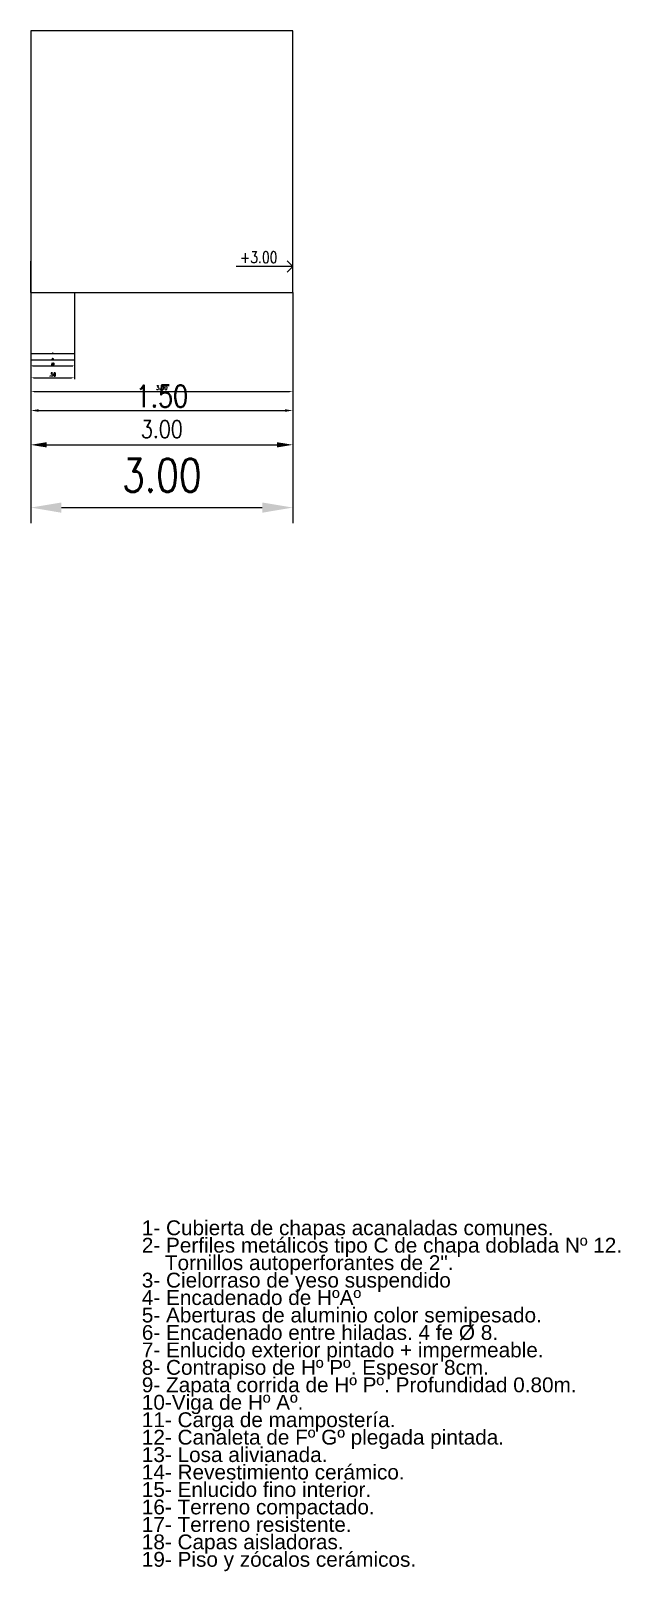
# Model space of a CAD drawing. Header units: millimetres. Extents: x 2761 to 3221, y 1635 to 1962.
# Drawn here: x 2761.48 to 2768.23, y 1925.44 to 1943.09 of the extents above; entities that cross this region are included whole.
import ezdxf

# ---------------------------------------------------------------- set-up
doc = ezdxf.new("R2010")
doc.units = ezdxf.units.MM
doc.layers.get('Defpoints').update_dxf_attribs({"lineweight": 5})
doc.layers.add('Cotas', color=8, linetype='Continuous', lineweight=15)
doc.layers.add('Textos', color=3, linetype='Continuous', lineweight=9)
doc.styles.add('cotas', font='romans.shx', dxfattribs={"width": 0.8})
doc.styles.get("Standard").update_dxf_attribs({"font": 'arial.ttf'})
doc.dimstyles.new('Esc 1-10', dxfattribs={"dimtxt": 0.02, "dimasz": 0.02, "dimexe": 0.012, "dimexo": 0, "dimgap": 0.008, "dimtad": 1, "dimzin": 4, "dimdsep": 46, "dimtxsty": 'cotas', "dimcen": 2.5, "dimclrd": 7, "dimclre": 7, "dimclrt": 256, "dimaunit": 1, "dimadec": 0, "dimazin": 0, "dimtfac": 1, "dimtmove": 1, "dimatfit": 3, "dimfxl": 1, "dimarcsym": 0})
doc.dimstyles.new('Esc 1-100', dxfattribs={"dimtxt": 0.2, "dimasz": 0.18, "dimexe": 0.12, "dimexo": 0, "dimgap": 0.08, "dimtad": 1, "dimzin": 4, "dimdsep": 46, "dimtxsty": 'cotas', "dimcen": 2.5, "dimclrd": 7, "dimclre": 7, "dimclrt": 256, "dimaunit": 1, "dimadec": 3, "dimazin": 0, "dimtfac": 1, "dimtmove": 1, "dimatfit": 3, "dimfxl": 0.12, "dimarcsym": 0})
doc.dimstyles.new('Esc 1-2', dxfattribs={"dimtxt": 0.004, "dimasz": 0.0035, "dimexe": 0.0016, "dimexo": 0, "dimgap": 0.0018, "dimtad": 1, "dimzin": 4, "dimdsep": 46, "dimtxsty": 'cotas', "dimcen": 0.2, "dimclrd": 7, "dimclre": 7, "dimclrt": 256, "dimadec": 0, "dimazin": 0, "dimtfac": 1, "dimtmove": 1, "dimatfit": 3, "dimfxl": 1, "dimtolj": 1, "dimtzin": 0, "dimarcsym": 0})
doc.dimstyles.new('ESC 1-20', dxfattribs={"dimtxt": 0.04, "dimasz": 0.035, "dimexe": 0.016, "dimexo": 0, "dimgap": 0.018, "dimtad": 1, "dimzin": 4, "dimdsep": 46, "dimtxsty": 'cotas', "dimcen": 0.2, "dimclrd": 7, "dimclre": 7, "dimclrt": 256, "dimadec": 0, "dimazin": 0, "dimtfac": 1, "dimtmove": 1, "dimatfit": 3, "dimfxl": 1, "dimtolj": 1, "dimtzin": 0, "dimarcsym": 0})
doc.dimstyles.new('Esc 1-200', dxfattribs={"dimtxt": 0.38, "dimasz": 0.35, "dimexe": 0.18, "dimexo": 0, "dimgap": 0.18, "dimtad": 1, "dimzin": 4, "dimdsep": 46, "dimtxsty": 'cotas', "dimcen": 2.5, "dimclrd": 7, "dimclre": 7, "dimclrt": 256, "dimaunit": 1, "dimadec": 0, "dimazin": 0, "dimtfac": 1, "dimtmove": 1, "dimatfit": 3, "dimfxl": 1, "dimarcsym": 0})
doc.dimstyles.new('Esc 1-25', dxfattribs={"dimtxt": 0.05, "dimasz": 0.04, "dimexe": 0.03, "dimexo": 0, "dimgap": 0.02, "dimtad": 1, "dimzin": 4, "dimdsep": 46, "dimtxsty": 'cotas', "dimcen": 2.5, "dimclrd": 7, "dimclre": 7, "dimclrt": 256, "dimaunit": 1, "dimadec": 0, "dimazin": 0, "dimtfac": 1, "dimtmove": 1, "dimatfit": 3, "dimfxl": 1, "dimarcsym": 0})
doc.dimstyles.new('Esc 1-5', dxfattribs={"dimtxt": 0.01, "dimasz": 0.008, "dimexe": 0.006, "dimexo": 0, "dimgap": 0.004, "dimtad": 1, "dimzin": 4, "dimdsep": 46, "dimtxsty": 'cotas', "dimcen": 2.5, "dimclrd": 7, "dimclre": 7, "dimclrt": 256, "dimaunit": 1, "dimadec": 0, "dimazin": 0, "dimtfac": 1, "dimtmove": 1, "dimatfit": 3, "dimfxl": 1, "dimarcsym": 0})
doc.dimstyles.new('Esc 1-50', dxfattribs={"dimtxt": 0.25, "dimasz": 0.09, "dimexe": 0.06, "dimexo": 0, "dimgap": 0.04, "dimtad": 1, "dimlfac": 0.5, "dimzin": 4, "dimdsep": 46, "dimtxsty": 'cotas', "dimcen": 2.5, "dimclrd": 7, "dimclre": 7, "dimclrt": 256, "dimaunit": 1, "dimadec": 0, "dimazin": 0, "dimtfac": 1, "dimtmove": 1, "dimatfit": 3, "dimfxl": 0.06, "dimarcsym": 0})
doc.dimstyles.new('replanteo 1-50', dxfattribs={"dimtxt": 0.13, "dimasz": 0.13, "dimexe": 0.06, "dimexo": 0, "dimgap": 0.04, "dimtad": 1, "dimjust": 2, "dimzin": 4, "dimdsep": 46, "dimtxsty": 'cotas', "dimblk": 'OPEN90', "dimcen": 2.5, "dimsd1": 1, "dimclrd": 3, "dimclre": 7, "dimclrt": 256, "dimaunit": 1, "dimadec": 0, "dimazin": 0, "dimtfac": 1, "dimtmove": 1, "dimatfit": 3, "dimfxl": 1, "dimarcsym": 0})

msp = doc.modelspace()

# ---------------------------------------------------------------- texts
at = {"layer": 'Textos', "lineweight": 20}
for s, p in [('1- Cubierta de chapas acanaladas comunes.', (2762.751, 1929.291)), ('2- Perfiles metálicos tipo C de chapa doblada Nº 12.', (2762.751, 1929.091)), ('    Tornillos autoperforantes de 2".', (2762.751, 1928.891)), ('3- Cielorraso de yeso suspendido', (2762.751, 1928.691)), ('4- Encadenado de HºAº', (2762.751, 1928.491)), ('5- Aberturas de aluminio color semipesado.', (2762.751, 1928.291)), ('6- Encadenado entre hiladas. 4 fe Ø 8.', (2762.751, 1928.091)), ('7- Enlucido exterior pintado + impermeable.', (2762.751, 1927.891)), ('8- Contrapiso de Hº Pº. Espesor 8cm.', (2762.751, 1927.691)), ('9- Zapata corrida de Hº Pº. Profundidad 0.80m.', (2762.751, 1927.491)), ('10-Viga de Hº Aº.', (2762.751, 1927.291)), ('11- Carga de mampostería.', (2762.751, 1927.091)), ('12- Canaleta de Fº Gº plegada pintada.', (2762.751, 1926.891)), ('13- Losa alivianada.', (2762.751, 1926.691)), ('14- Revestimiento cerámico.', (2762.751, 1926.491)), ('15- Enlucido fino interior.', (2762.751, 1926.291)), ('16- Terreno compactado.', (2762.751, 1926.091)), ('17- Terreno resistente.', (2762.751, 1925.891)), ('18- Capas aisladoras.', (2762.751, 1925.691)), ('19- Piso y zócalos cerámicos.', (2762.751, 1925.491))]:
    msp.add_text(s, height=0.17, dxfattribs=at).set_placement(p)

# ---------------------------------------------------------------- blocks, each defined once
blk = doc.blocks.new('*D53')
at = {"layer": 'Cotas', "color": 7, "lineweight": -2, "transparency": 16777216}
for p, q in [((2761.48, 1940.094), (2761.48, 1939.244)), ((2761.98, 1940.094), (2761.98, 1939.244)), ((2761.5, 1939.256), (2761.96, 1939.256))]:
    blk.add_line(p, q, dxfattribs=at)
at = {"layer": 'Cotas', "color": 7, "transparency": 16777216}
for points in [[(2761.5, 1939.259), (2761.5, 1939.253), (2761.48, 1939.256)], [(2761.96, 1939.259), (2761.96, 1939.253), (2761.98, 1939.256)]]:
    blk.add_solid(points, dxfattribs=at)
at = {"layer": 'Defpoints', "color": 0, "transparency": 16777216}
for p in [(2761.48, 1940.094), (2761.98, 1940.094), (2761.98, 1939.256)]:
    blk.add_point(p, dxfattribs=at)
at = {"layer": 'Cotas', "transparency": 16777216, "insert": (2761.73, 1939.274), "char_height": 0.02, "attachment_point": 5, "style": 'cotas'}
blk.add_mtext('.50', dxfattribs=at)
blk = doc.blocks.new('*D54')
at = {"layer": 'Cotas', "color": 7, "lineweight": -2, "transparency": 16777216}
for p, q in [((2761.48, 1940.094), (2761.48, 1939.101)), ((2761.98, 1940.094), (2761.98, 1939.101)), ((2761.515, 1939.117), (2761.945, 1939.117))]:
    blk.add_line(p, q, dxfattribs=at)
at = {"layer": 'Cotas', "color": 7, "transparency": 16777216}
for points in [[(2761.515, 1939.123), (2761.515, 1939.111), (2761.48, 1939.117)], [(2761.945, 1939.123), (2761.945, 1939.111), (2761.98, 1939.117)]]:
    blk.add_solid(points, dxfattribs=at)
at = {"layer": 'Defpoints', "color": 0, "transparency": 16777216}
for p in [(2761.48, 1940.094), (2761.98, 1940.094), (2761.98, 1939.117)]:
    blk.add_point(p, dxfattribs=at)
at = {"layer": 'Cotas', "transparency": 16777216, "insert": (2761.73, 1939.155), "char_height": 0.04, "attachment_point": 5, "style": 'cotas'}
blk.add_mtext('\\A1;.50', dxfattribs=at)
blk = doc.blocks.new('*D55')
at = {"layer": 'Cotas', "color": 7, "lineweight": -2, "transparency": 16777216}
for p, q in [((2761.48, 1940.094), (2761.48, 1938.929)), ((2764.48, 1940.094), (2764.48, 1938.929)), ((2761.52, 1938.959), (2764.44, 1938.959))]:
    blk.add_line(p, q, dxfattribs=at)
at = {"layer": 'Cotas', "color": 7, "transparency": 16777216}
for points in [[(2761.52, 1938.966), (2761.52, 1938.953), (2761.48, 1938.959)], [(2764.44, 1938.966), (2764.44, 1938.953), (2764.48, 1938.959)]]:
    blk.add_solid(points, dxfattribs=at)
at = {"layer": 'Defpoints', "color": 0, "transparency": 16777216}
for p in [(2761.48, 1940.094), (2764.48, 1940.094), (2764.48, 1938.959)]:
    blk.add_point(p, dxfattribs=at)
at = {"layer": 'Cotas', "transparency": 16777216, "insert": (2762.98, 1939.004), "char_height": 0.05, "attachment_point": 5, "style": 'cotas'}
blk.add_mtext('3.00', dxfattribs=at)
blk = doc.blocks.new('*D56')
at = {"layer": 'Cotas', "color": 7, "lineweight": -2, "transparency": 16777216}
for p, q in [((2761.48, 1940.094), (2761.48, 1938.682)), ((2764.48, 1940.094), (2764.48, 1938.682)), ((2761.57, 1938.742), (2764.39, 1938.742))]:
    blk.add_line(p, q, dxfattribs=at)
at = {"layer": 'Cotas', "color": 7, "transparency": 16777216}
for points in [[(2761.57, 1938.757), (2761.57, 1938.727), (2761.48, 1938.742)], [(2764.39, 1938.757), (2764.39, 1938.727), (2764.48, 1938.742)]]:
    blk.add_solid(points, dxfattribs=at)
at = {"layer": 'Defpoints', "color": 0, "transparency": 16777216}
for p in [(2761.48, 1940.094), (2764.48, 1940.094), (2764.48, 1938.742)]:
    blk.add_point(p, dxfattribs=at)
at = {"layer": 'Cotas', "transparency": 16777216, "insert": (2762.98, 1938.907), "char_height": 0.25, "attachment_point": 5, "style": 'cotas'}
blk.add_mtext('1.50', dxfattribs=at)
blk = doc.blocks.new('*D57')
at = {"layer": 'Cotas', "color": 7, "lineweight": -2, "transparency": 16777216}
for p, q in [((2761.48, 1940.094), (2761.48, 1938.229)), ((2764.48, 1940.094), (2764.48, 1938.229)), ((2761.66, 1938.349), (2764.3, 1938.349))]:
    blk.add_line(p, q, dxfattribs=at)
at = {"layer": 'Cotas', "color": 7, "transparency": 16777216}
for points in [[(2761.66, 1938.379), (2761.66, 1938.319), (2761.48, 1938.349)], [(2764.3, 1938.379), (2764.3, 1938.319), (2764.48, 1938.349)]]:
    blk.add_solid(points, dxfattribs=at)
at = {"layer": 'Defpoints', "color": 0, "transparency": 16777216}
for p in [(2761.48, 1940.094), (2764.48, 1940.094), (2764.48, 1938.349)]:
    blk.add_point(p, dxfattribs=at)
at = {"layer": 'Cotas', "transparency": 16777216, "insert": (2762.98, 1938.529), "char_height": 0.2, "attachment_point": 5, "style": 'cotas'}
blk.add_mtext('3.00', dxfattribs=at)
blk = doc.blocks.new('*D58')
at = {"layer": 'Cotas', "color": 7, "lineweight": -2, "transparency": 16777216}
for p, q in [((2761.48, 1940.094), (2761.48, 1937.45)), ((2764.48, 1940.094), (2764.48, 1937.45)), ((2761.83, 1937.63), (2764.13, 1937.63))]:
    blk.add_line(p, q, dxfattribs=at)
at = {"layer": 'Cotas', "color": 7, "transparency": 16777216}
for points in [[(2761.83, 1937.688), (2761.83, 1937.571), (2761.48, 1937.63)], [(2764.13, 1937.688), (2764.13, 1937.571), (2764.48, 1937.63)]]:
    blk.add_solid(points, dxfattribs=at)
at = {"layer": 'Defpoints', "color": 0, "transparency": 16777216}
for p in [(2761.48, 1940.094), (2764.48, 1940.094), (2764.48, 1937.63)]:
    blk.add_point(p, dxfattribs=at)
at = {"layer": 'Cotas', "transparency": 16777216, "insert": (2762.98, 1938), "char_height": 0.38, "attachment_point": 5, "style": 'cotas'}
blk.add_mtext('3.00', dxfattribs=at)
blk = doc.blocks.new('_Open90')
at = {"color": 0, "linetype": 'ByBlock', "lineweight": -2}
for p, q in [((0, 0), (-1, 0)), ((-0.5, 0.5), (0, 0)), ((0, 0), (-0.5, -0.5))]:
    blk.add_line(p, q, dxfattribs=at)
blk = doc.blocks.new('*D59')
at = {"layer": 'Cotas', "color": 7, "lineweight": -2, "transparency": 16777216}
for p, q in [((2761.48, 1940.094), (2761.48, 1940.454)), ((2764.48, 1940.094), (2764.48, 1940.454))]:
    blk.add_line(p, q, dxfattribs=at)
at = {"layer": 'Cotas', "color": 3, "lineweight": -2, "transparency": 16777216}
blk.add_line((2764.35, 1940.394), (2763.83, 1940.394), dxfattribs=at)
at = {"layer": 'Defpoints', "color": 0, "transparency": 16777216}
for p in [(2764.48, 1940.394), (2761.48, 1940.094), (2764.48, 1940.094)]:
    blk.add_point(p, dxfattribs=at)
at = {"layer": 'Cotas', "color": 3, "lineweight": -2, "transparency": 16777216, "xscale": 0.13, "yscale": 0.13, "zscale": 0.13}
blk.add_blockref('_Open90', (2764.48, 1940.394), dxfattribs=at)
at = {"layer": 'Cotas', "transparency": 16777216, "insert": (2764.09, 1940.499), "char_height": 0.13, "attachment_point": 5, "style": 'cotas'}
blk.add_mtext('+3.00', dxfattribs=at)
blk = doc.blocks.new('*D60')
at = {"layer": 'Cotas', "color": 7, "lineweight": -2, "transparency": 16777216}
for p, q in [((2761.48, 1940.094), (2761.48, 1939.317)), ((2761.98, 1940.094), (2761.98, 1939.317)), ((2761.488, 1939.323), (2761.972, 1939.323))]:
    blk.add_line(p, q, dxfattribs=at)
at = {"layer": 'Cotas', "color": 7, "transparency": 16777216}
for points in [[(2761.488, 1939.325), (2761.488, 1939.322), (2761.48, 1939.323)], [(2761.972, 1939.325), (2761.972, 1939.322), (2761.98, 1939.323)]]:
    blk.add_solid(points, dxfattribs=at)
at = {"layer": 'Defpoints', "color": 0, "transparency": 16777216}
for p in [(2761.48, 1940.094), (2761.98, 1940.094), (2761.98, 1939.323)]:
    blk.add_point(p, dxfattribs=at)
at = {"layer": 'Cotas', "transparency": 16777216, "insert": (2761.73, 1939.332), "char_height": 0.01, "attachment_point": 5, "style": 'cotas'}
blk.add_mtext('.50', dxfattribs=at)
blk = doc.blocks.new('*D61')
at = {"layer": 'Cotas', "color": 7, "lineweight": -2, "transparency": 16777216}
for p, q in [((2761.48, 1940.094), (2761.48, 1939.394)), ((2761.98, 1940.094), (2761.98, 1939.394)), ((2761.484, 1939.396), (2761.977, 1939.396))]:
    blk.add_line(p, q, dxfattribs=at)
at = {"layer": 'Cotas', "color": 7, "transparency": 16777216}
for points in [[(2761.484, 1939.397), (2761.484, 1939.395), (2761.48, 1939.396)], [(2761.977, 1939.397), (2761.977, 1939.395), (2761.98, 1939.396)]]:
    blk.add_solid(points, dxfattribs=at)
at = {"layer": 'Defpoints', "color": 0, "transparency": 16777216}
for p in [(2761.48, 1940.094), (2761.98, 1940.094), (2761.98, 1939.396)]:
    blk.add_point(p, dxfattribs=at)
at = {"layer": 'Cotas', "transparency": 16777216, "insert": (2761.73, 1939.4), "char_height": 0.004, "attachment_point": 5, "style": 'cotas'}
blk.add_mtext('\\A1;.50', dxfattribs=at)

# ---------------------------------------------------------------- dimensions: what is measured, and where the dimension line sits
at = {"layer": 'Cotas'}
dim = msp.add_linear_dim(base=(2764.48, 1940.394), p1=(2761.48, 1940.094), p2=(2764.48, 1940.094), dimstyle='replanteo 1-50', override={"dimpost": '+<>'}, dxfattribs=at)
dim.commit()
dim.dimension.update_dxf_attribs({"geometry": '*D59', "text_midpoint": (2764.09, 1940.499)})
for base, p2, dimstyle, picture, middle in [((2761.98, 1939.256), (2761.98, 1940.094), 'Esc 1-10', '*D53', (2761.73, 1939.274)), ((2761.98, 1939.117), (2761.98, 1940.094), 'ESC 1-20', '*D54', (2761.73, 1939.155)), ((2764.48, 1938.959), (2764.48, 1940.094), 'Esc 1-25', '*D55', (2762.98, 1939.004)), ((2764.48, 1938.742), (2764.48, 1940.094), 'Esc 1-50', '*D56', (2762.98, 1938.907)), ((2764.48, 1938.349), (2764.48, 1940.094), 'Esc 1-100', '*D57', (2762.98, 1938.529)), ((2764.48, 1937.63), (2764.48, 1940.094), 'Esc 1-200', '*D58', (2762.98, 1938)), ((2761.98, 1939.323), (2761.98, 1940.094), 'Esc 1-5', '*D60', (2761.73, 1939.332)), ((2761.98, 1939.396), (2761.98, 1940.094), 'Esc 1-2', '*D61', (2761.73, 1939.4))]:
    dim = msp.add_linear_dim(base=base, p1=(2761.48, 1940.094), p2=p2, dimstyle=dimstyle, dxfattribs=at)
    dim.commit()
    dim.dimension.update_dxf_attribs({"geometry": picture, "text_midpoint": middle})

# ---------------------------------------------------------------- linework, layer by layer
at = {"layer": 'Cotas'}
msp.add_lwpolyline([(2761.48, 1940.094), (2764.48, 1940.094), (2764.48, 1943.094), (2761.48, 1943.094)], close=True, dxfattribs=at)

msp.set_redraw_order([(e.dxf.handle, doc.entitydb.next_handle()) for e in msp.query("TEXT MTEXT ATTDEF DIMENSION ARC_DIMENSION")])  # texts and dimensions are drawn at this point

doc.saveas('drawing.dxf')
